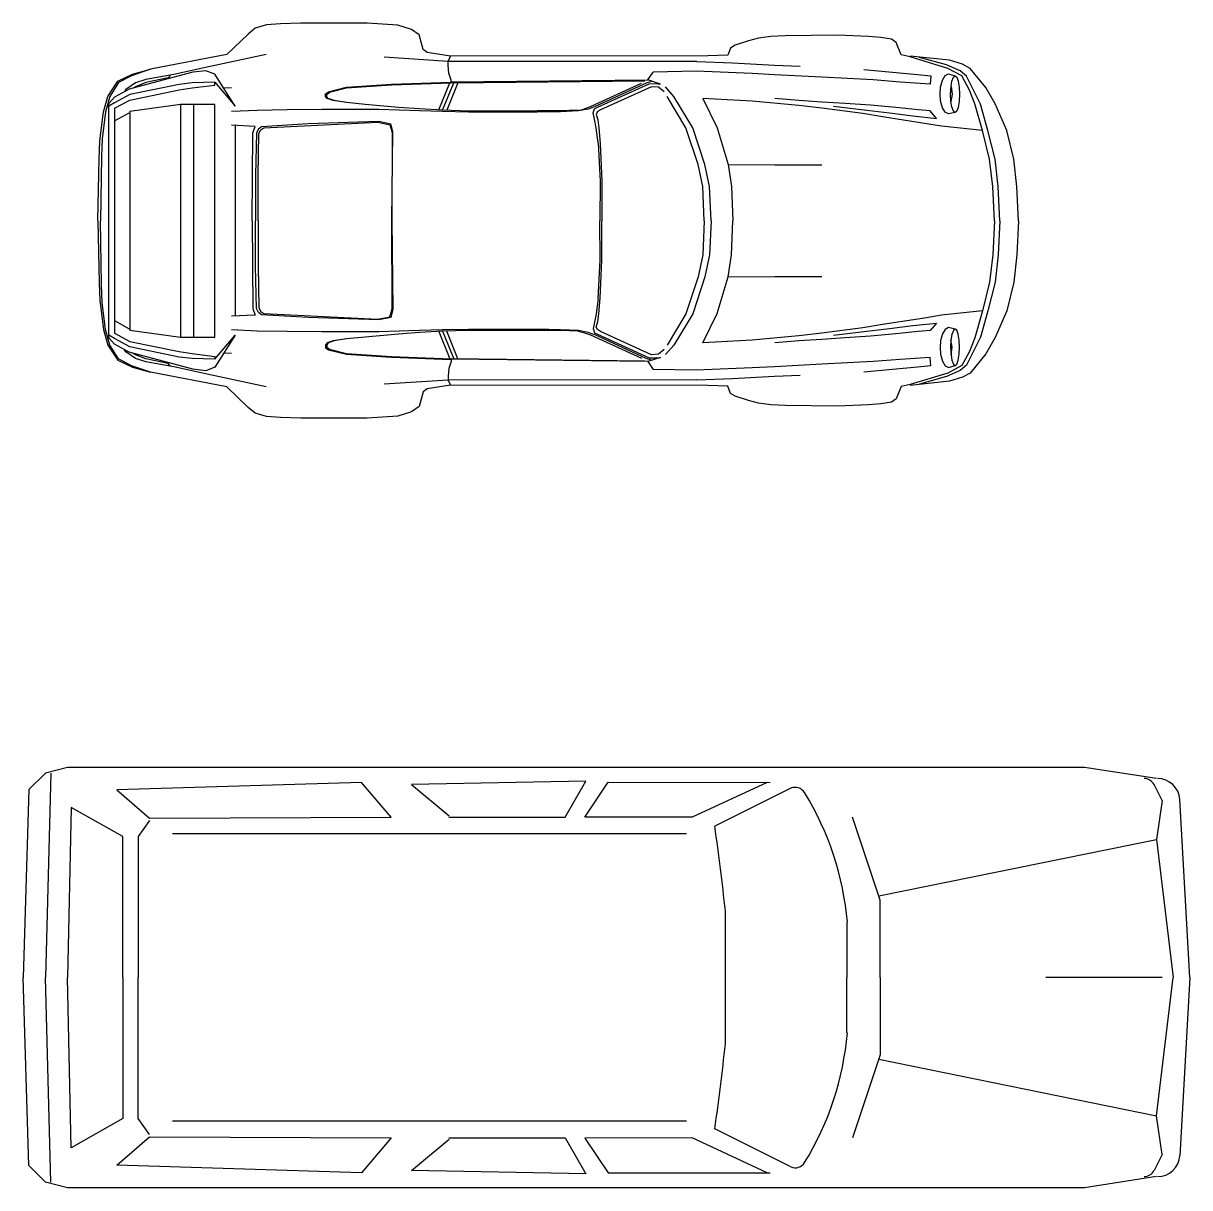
# Model space of a CAD drawing. Extents: x -2207 to 28703, y -11940 to 7083.
# Drawn here: x 8348 to 11961, y -8249 to -4643 of the extents above; entities that cross this region are included whole.
import ezdxf

# ---------------------------------------------------------------- set-up
doc = ezdxf.new("R2010")
doc.units = 0
doc.header["$MEASUREMENT"] = 0
doc.layers.add('2D', color=7, linetype='CONTINUOUS')
doc.layers.add('INSERT', color=7, linetype='CONTINUOUS')

# ---------------------------------------------------------------- blocks, each defined once
blk = doc.blocks.new('C-2CAR10')
at = {"layer": '2D', "color": 0, "linetype": 'BYBLOCK'}
for p, q in [((-828.4, 624), (-849.7, 605.8)), ((-792.4, 634.2), (-828.4, 624)), ((-750, 636.8), (-792.4, 634.2)), ((-686.6, 638.9), (-750, 636.8)), ((-481.4, 638.9), (-686.6, 638.9)), ((-386.4, 632.7), (-481.4, 638.9)), ((-344, 619.9), (-386.4, 632.7)), ((-320.3, 602.9), (-344, 619.9)), ((-849.7, 605.8), (-916.1, 542.1)), ((-307.8, 557.6), (-320.3, 602.9)), ((700.5, 584.5), (658.7, 571.3)), ((730.6, 593), (700.5, 584.5)), ((768.9, 597.6), (730.6, 593)), ((813.3, 600.3), (768.9, 597.6)), ((976.1, 601.7), (813.3, 600.3)), ((1071.4, 597.9), (976.1, 601.7)), ((1109.4, 595), (1071.4, 597.9)), ((1143.3, 589.6), (1109.4, 595)), ((1157.9, 579.5), (1143.3, 589.6)), ((1173.4, 541.2), (1157.9, 579.5)), ((-916.1, 542.1), (-1152, 497.1)), ((-794.4, 542.5), (-967.2, 505.3)), ((-295.2, 548.5), (-307.8, 557.6)), ((-223.3, 537.1), (-295.2, 548.5)), ((643.8, 562.2), (635.6, 540.4)), ((658.7, 571.3), (643.8, 562.2)), ((-229.7, 521.1), (-428.5, 534.2)), ((-229.7, 521.1), (-223.3, 537.1)), ((540.3, 520.5), (-229.7, 521.1)), ((-229.7, 508.5), (-229.7, 521.1)), ((-227.7, 484.8), (-229.7, 508.5)), ((574.2, 538.3), (-223.3, 537.1)), ((540.3, 520.2), (650.2, 516.4)), ((635.6, 540.4), (574.2, 538.3)), ((650.2, 516.4), (780.9, 509.4)), ((780.9, 509.4), (859.8, 505.9)), ((1200.3, 535.4), (1173.4, 541.2)), ((1323.1, 524.9), (1200.3, 537.4)), ((1317.8, 499.4), (1200.3, 535.4)), ((1313.5, 510.1), (1229.3, 533.5)), ((1355.6, 491.4), (1313.5, 510.1)), ((1363.2, 512), (1323.1, 524.9)), ((1386.5, 499.4), (1363.2, 512)), ((-1253.7, 459.4), (-1207.5, 481.3)), ((-1211, 476.6), (-1250.8, 455.3)), ((-1021, 487.7), (-1217.8, 435.1)), ((-1152, 497.1), (-1211, 476.6)), ((-1207.5, 481.3), (-1152, 497.1)), ((-1079.5, 480.1), (-1166.9, 464.6)), ((-1097, 470.2), (-1166.9, 455.9)), ((-1090.9, 477.5), (-1097, 470.2)), ((-967.2, 505.3), (-1079.5, 480.1)), ((-980.7, 492.1), (-1021, 487.7)), ((-953.2, 481.6), (-980.7, 492.1)), ((-889.8, 382.2), (-953.2, 481.6)), ((-221.2, 463.2), (-227.7, 484.8)), ((388, 463.5), (404.9, 488)), ((538.2, 490.9), (404.9, 488)), ((711.6, 483.6), (538.2, 490.9)), ((780.9, 479.8), (711.6, 483.6)), ((927.3, 471.9), (780.9, 479.8)), ((1086, 463.5), (927.3, 471.9)), ((1057, 495.9), (1223.7, 480.4)), ((1223.7, 480.4), (1264.9, 476)), ((1264.9, 476), (1262.3, 450.9)), ((1301.2, 462.6), (1309.4, 477.2)), ((1309.4, 477.2), (1319.9, 482.2)), ((1361.1, 476), (1317.8, 499.4)), ((1319.9, 482.2), (1340.1, 476)), ((1330.1, 459.4), (1334.5, 471.7)), ((1334.5, 471.7), (1340.1, 476)), ((1340.1, 476), (1345.3, 471.7)), ((1345.3, 471.7), (1349.7, 459.4)), ((1375.4, 475), (1355.6, 491.4)), ((1384.5, 432.2), (1361.1, 476)), ((1418.7, 388.5), (1375.4, 475)), ((1435.1, 440.1), (1386.5, 499.4)), ((-1284.7, 412.6), (-1253.7, 459.4)), ((-1250.8, 455.3), (-1278.3, 412.6)), ((-1217.8, 435.1), (-1264.2, 409.7)), ((-1228.3, 433.9), (-1232.4, 427.1)), ((-1198.8, 454.1), (-1228.3, 433.9)), ((-1063.1, 449.7), (-1215.7, 418.2)), ((-1198.8, 442.7), (-1205.5, 438.4)), ((-1166.9, 464.6), (-1198.8, 454.1)), ((-1166.9, 455.9), (-1198.8, 442.7)), ((-1023.1, 454.1), (-1063.1, 449.7)), ((-1063.1, 432.8), (-1023.1, 439.2)), ((-953.2, 456.2), (-1023.1, 454.1)), ((-1023.1, 439.2), (-953.2, 447.7)), ((-953.2, 456.2), (-889.8, 382.5)), ((-953.2, 447.7), (-953.2, 456.2)), ((-901.2, 438.9), (-926, 437.7)), ((-601, 427.2), (-544.8, 441)), ((-598, 425.2), (-545.1, 438.6)), ((-545.1, 438.6), (-405.4, 448.3)), ((-544.8, 441), (-405.4, 450.3)), ((-405.4, 450.3), (-221.2, 457)), ((-405.4, 448.3), (-221.2, 455)), ((-259.2, 370.5), (-225, 455)), ((-247.5, 369.9), (-212.5, 455)), ((-200.2, 455), (-234.7, 369.6)), ((388, 463.2), (-221.2, 456.7)), ((-221.2, 457), (-221.2, 463.2)), ((-221.2, 454.7), (378.6, 461.1)), ((-221.2, 456.7), (-221.2, 454.7)), ((210.8, 381.3), (368.4, 453.5)), ((383, 453.8), (225.4, 381.3)), ((232.7, 379), (392.1, 451.8)), ((400, 442.7), (241.5, 370.5)), ((399.7, 459.1), (383, 453.8)), ((388, 464.9), (388, 464.9)), ((427.1, 450.9), (388, 463.5)), ((392.1, 451.8), (410.5, 452.4)), ((421.6, 441.3), (400, 442.7)), ((410.5, 452.4), (427.1, 450.9)), ((438.8, 426.3), (421.6, 441.3)), ((468.4, 412.6), (442.9, 442.1)), ((1170.2, 457), (1086, 463.5)), ((1262.3, 450.9), (1170.2, 457)), ((1293.3, 419.9), (1295, 441)), ((1295, 441), (1301.2, 462.6)), ((1326, 419), (1327.5, 443)), ((1327.5, 443), (1330.1, 459.4)), ((1327.5, 443), (1330.7, 419)), ((1349.7, 459.4), (1352.9, 440.7)), ((1352.9, 440.7), (1353.8, 419)), ((1463.7, 389.5), (1435.1, 440.1)), ((-1297.9, 364.7), (-1284.7, 412.6)), ((-1278.3, 412.6), (-1291.4, 364.7)), ((-1264.2, 409.7), (-1281.2, 390.7)), ((-1215.7, 418.2), (-1264.2, 392.7)), ((-1264.2, 375.8), (-1215.7, 401.2)), ((-1215.7, 401.2), (-1063.1, 432.8)), ((-610.6, 412), (-609.7, 420.8)), ((-604.8, 406.2), (-610.6, 412)), ((-609.7, 420.8), (-601, 427.2)), ((-605.9, 411.7), (-605.6, 418.7)), ((-601.5, 406.2), (-605.9, 411.7)), ((-605.6, 418.7), (-598, 425.2)), ((-586.3, 399.7), (-604.8, 406.2)), ((-583.4, 399.7), (-601.5, 406.2)), ((-545.4, 393.6), (-586.3, 399.7)), ((-545.4, 393.6), (-583.4, 399.7)), ((505.8, 315.6), (447.9, 412.6)), ((527.1, 315.6), (468.4, 412.6)), ((558.7, 406.2), (603.1, 315.3)), ((711.6, 398), (558.7, 406.2)), ((855.7, 384.5), (711.6, 398)), ((855.7, 400), (781.4, 406.2)), ((927.3, 395.1), (855.7, 400)), ((1295, 398.9), (1293.3, 419.9)), ((1301.2, 377.5), (1295, 398.9)), ((1327.2, 396.8), (1326, 419)), ((1330.7, 419), (1327.2, 396.8)), ((1353.8, 419), (1352.9, 397.1)), ((1401.5, 389.8), (1384.5, 432.2)), ((-1309, 274.9), (-1297.9, 364.7)), ((-1291.4, 364.7), (-1301.9, 281.4)), ((-1264.2, 392.7), (-1281.2, 382.2)), ((-1281.2, -335.4), (-1281.2, 390.7)), ((-1264.2, 375.8), (-1264.2, -320.5)), ((-1264.2, 336.6), (-1217.8, 362)), ((-1215.7, 367), (-1059, 388.3)), ((-1215.7, 367), (-1215.7, -311.8)), ((-1059, 388.3), (-953.2, 388.3)), ((-1059, 388.3), (-1059, -333.1)), ((-1018.7, 388.3), (-1018.7, -335.2)), ((-953.2, -333.1), (-953.2, 388.3)), ((-822, 369.3), (-901.2, 365.8)), ((-729, 370.5), (-822, 369.3)), ((-621.1, 371.7), (-729, 370.5)), ((-445.4, 372), (-621.1, 371.7)), ((-487.2, 387.8), (-545.4, 393.6)), ((-384.1, 378.7), (-487.2, 387.8)), ((-318.6, 367.8), (-445.4, 372)), ((-318.6, 374), (-384.1, 378.7)), ((-247.5, 369.9), (-318.6, 374)), ((-248.4, 365.4), (-318.6, 367.8)), ((-167.7, 364.1), (-248.4, 365.4)), ((-167.1, 367.3), (-247.5, 369.9)), ((45.4, 364), (-167.7, 364.1)), ((45.4, 367.9), (-167.1, 367.3)), ((118.2, 367.9), (45.4, 367.9)), ((118.2, 365.2), (45.4, 364)), ((172.8, 369.6), (118.2, 367.9)), ((173.5, 367.7), (118.2, 365.2)), ((172.8, 369.3), (188.6, 373.4)), ((203.2, 373.4), (173.5, 367.7)), ((188.6, 373.4), (210.8, 381.3)), ((214.9, 377.5), (203.2, 373.4)), ((225.4, 381.3), (214.9, 377.5)), ((219.3, 361.7), (223.4, 374.3)), ((223.1, 342.2), (219.3, 361.7)), ((223.4, 374.3), (232.7, 379)), ((231.9, 364.7), (228.1, 357.1)), ((241.5, 370.5), (231.9, 364.7)), ((927.3, 376.4), (855.7, 384.5)), ((999.5, 390.7), (927.3, 395.1)), ((1053.9, 359.4), (927.3, 376.4)), ((963.6, 381.9), (1066.7, 369.9)), ((1078.1, 385.1), (999.5, 390.7)), ((1066.7, 369.9), (1136.9, 361.4)), ((1156.8, 377.8), (1078.1, 385.1)), ((1136.9, 361.4), (1209.4, 352.4)), ((1225.2, 371.1), (1156.8, 377.8)), ((1262.9, 367.9), (1225.2, 371.1)), ((1281.9, 344.5), (1262.9, 367.9)), ((1309.4, 364.1), (1301.2, 377.5)), ((1319.9, 358.5), (1309.4, 364.1)), ((1340.1, 363.2), (1319.9, 358.5)), ((1330.1, 379.9), (1327.2, 397.1)), ((1334.5, 367.3), (1330.1, 379.9)), ((1340.1, 363.2), (1334.5, 367.3)), ((1345.3, 366.7), (1340.1, 363.2)), ((1349.7, 378.7), (1345.3, 366.7)), ((1352.9, 397.1), (1349.7, 378.7)), ((1424.5, 307.1), (1401.5, 389.8)), ((1441.5, 307.1), (1418.7, 388.5)), ((1499.7, 306.8), (1463.7, 389.5)), ((-664.1, 327.5), (-808.5, 318.8)), ((-801.2, 315), (-448.4, 332.8)), ((-445.1, 334.8), (-664.1, 327.5)), ((-448.4, 332.8), (-410.4, 324.9)), ((-407.4, 327), (-445.1, 334.8)), ((-401.3, 302.7), (-407.4, 327)), ((228.4, 315.6), (223.1, 342.2)), ((228.1, 357.1), (233, 339.5)), ((233, 339.5), (236.8, 315.6)), ((1115.3, 349.2), (1053.9, 359.4)), ((1245.6, 329), (1115.3, 349.2)), ((1209.4, 352.4), (1281.9, 344.5)), ((1298, 320.5), (1245.6, 329)), ((-828.4, 319.6), (-900.9, 323.2)), ((-889.8, 323.2), (-889.8, -266.1)), ((-837.2, 27.6), (-835.7, 299.8)), ((-835.7, 299.8), (-828.4, 319.6)), ((-824.3, 299.8), (-826.6, 169.4)), ((-817.6, 311.5), (-824.3, 299.8)), ((-818.4, 167.3), (-817, 297.7)), ((-808.5, 318.8), (-817.6, 311.5)), ((-817, 297.7), (-810.3, 309.1)), ((-810.3, 309.1), (-801.2, 315)), ((-410.4, 324.9), (-403.9, 300.6)), ((-404.8, 27.3), (-401.3, 302.7)), ((-403.9, 300.6), (-404.8, 27.9)), ((233.9, 268.5), (228.4, 315.6)), ((236.8, 315.6), (240.3, 267)), ((505.8, 315.6), (505.8, 315.6)), ((543.8, 201.3), (505.8, 315.6)), ((565.1, 201.3), (527.1, 315.6)), ((603.1, 315.3), (637, 201.3)), ((1424.5, 307.1), (1298, 320.5)), ((1446.8, 218.2), (1424.5, 307.1)), ((1463.7, 218.2), (1441.5, 307.1)), ((1521.9, 218.2), (1499.7, 306.8)), ((-1311.3, 219.7), (-1309, 274.9)), ((-1301.9, 281.4), (-1304.3, 226.1)), ((233.9, 268.5), (240.1, 150.1)), ((240.3, 267), (245.3, 150.1)), ((-1315.1, 27.9), (-1311.3, 219.7)), ((-1304.3, 226.1), (-1306.6, 27.6)), ((1456.4, 133.7), (1446.8, 218.2)), ((1473.4, 133.7), (1463.7, 218.2)), ((1531.5, 133.4), (1521.9, 218.2)), ((558.7, 133.4), (543.8, 201.3)), ((579.7, 133.4), (565.1, 201.3)), ((637, 201.3), (781.4, 200.4)), ((637, 201.3), (647.8, 133.4)), ((781.4, 200.4), (927.3, 200.4)), ((-826.6, 169.4), (-826.6, 27.6)), ((-818.4, 27.6), (-818.4, 167.3)), ((240.1, 150.1), (239.5, 27.6)), ((245.3, 150.1), (245.9, 27.6)), ((562.8, 27.6), (558.7, 133.4)), ((584.1, 27.6), (579.7, 133.4)), ((647.8, 133.4), (651.9, 27.6)), ((1461.7, 27.6), (1456.4, 133.7)), ((1478.6, 27.6), (1473.4, 133.7)), ((1536.8, 27.6), (1531.5, 133.4)), ((-1315.1, 27.3), (-1311.3, -164.4)), ((-1304.3, -170.9), (-1306.6, 27.6)), ((-837.2, 27.6), (-835.7, -244.5)), ((-826.6, -114.2), (-826.6, 27.6)), ((-818.4, 27.6), (-818.4, -112.1)), ((-404.8, 27.9), (-401.3, -247.5)), ((-403.9, -245.4), (-404.8, 27.3)), ((240.1, -94.9), (239.5, 27.6)), ((245.3, -94.9), (245.9, 27.6)), ((562.8, 27.6), (558.7, -78.2)), ((584.1, 27.6), (579.7, -78.2)), ((647.8, -78.2), (651.9, 27.6)), ((1461.7, 27.6), (1456.4, -78.5)), ((1478.6, 27.6), (1473.4, -78.5)), ((1536.8, 27.6), (1531.5, -78.2)), ((233.9, -213.3), (240.1, -94.9)), ((240.3, -211.8), (245.3, -94.9)), ((558.7, -78.2), (543.8, -146)), ((579.7, -78.2), (565.1, -146)), ((637, -146), (647.8, -78.2)), ((1456.4, -78.5), (1446.8, -163)), ((1473.4, -78.5), (1463.7, -163)), ((1531.5, -78.2), (1521.9, -163)), ((-824.3, -244.5), (-826.6, -114.2)), ((-818.4, -112.1), (-817, -242.5)), ((-1311.3, -164.4), (-1309, -219.7)), ((-1301.9, -226.1), (-1304.3, -170.9)), ((543.8, -146), (505.8, -260.3)), ((565.1, -146), (527.1, -260.3)), ((603.1, -260), (637, -146)), ((637, -146), (781.4, -145.1)), ((781.4, -145.1), (927.3, -145.1)), ((1446.8, -163), (1424.5, -251.8)), ((1463.7, -163), (1441.5, -251.8)), ((1521.9, -163), (1499.7, -251.6)), ((233.9, -213.3), (228.4, -260.3)), ((236.8, -260.3), (240.3, -211.8)), ((-1309, -219.7), (-1297.9, -309.4)), ((-1291.4, -309.4), (-1301.9, -226.1)), ((-835.7, -244.5), (-828.4, -264.4)), ((-817.6, -256.2), (-824.3, -244.5)), ((-817, -242.5), (-810.3, -253.9)), ((-410.4, -269.7), (-403.9, -245.4)), ((-401.3, -247.5), (-407.4, -271.7)), ((1424.5, -251.8), (1298, -265.3)), ((1424.5, -251.8), (1401.5, -334.6)), ((1441.5, -251.8), (1418.7, -333.3)), ((1499.7, -251.6), (1463.7, -334.3)), ((-1264.2, -281.4), (-1217.8, -306.8)), ((-828.4, -264.4), (-900.9, -267.9)), ((-808.5, -263.5), (-817.6, -256.2)), ((-810.3, -253.9), (-801.2, -259.7)), ((-664.1, -272.3), (-808.5, -263.5)), ((-801.2, -259.7), (-448.4, -277.6)), ((-445.1, -279.6), (-664.1, -272.3)), ((-448.4, -277.6), (-410.4, -269.7)), ((-407.4, -271.7), (-445.1, -279.6)), ((223.1, -286.9), (219.3, -306.5)), ((228.4, -260.3), (223.1, -286.9)), ((228.1, -301.8), (233, -284.3)), ((233, -284.3), (236.8, -260.3)), ((505.8, -260.3), (447.9, -357.4)), ((527.1, -260.3), (468.4, -357.4)), ((505.8, -260.3), (505.8, -260.3)), ((558.7, -350.9), (603.1, -260)), ((1245.6, -273.8), (1115.3, -293.9)), ((1298, -265.3), (1245.6, -273.8)), ((-1297.9, -309.4), (-1284.7, -357.4)), ((-1278.3, -357.4), (-1291.4, -309.4)), ((-1264.2, -320.5), (-1215.7, -346)), ((-1215.7, -311.8), (-1059, -333.1)), ((-822, -314.1), (-901.2, -310.6)), ((-729, -315.3), (-822, -314.1)), ((-621.1, -316.4), (-729, -315.3)), ((-445.4, -316.7), (-621.1, -316.4)), ((-384.1, -323.5), (-487.2, -332.5)), ((-318.6, -312.6), (-445.4, -316.7)), ((-318.6, -318.8), (-384.1, -323.5)), ((-248.4, -310.2), (-318.6, -312.6)), ((-247.5, -314.7), (-318.6, -318.8)), ((-259.2, -315.3), (-225, -399.8)), ((-167.7, -308.8), (-248.4, -310.2)), ((-167.1, -312.1), (-247.5, -314.7)), ((-247.5, -314.7), (-212.5, -399.8)), ((-200.2, -399.8), (-234.7, -314.4)), ((45.4, -308.7), (-167.7, -308.8)), ((45.4, -312.6), (-167.1, -312.1)), ((118.2, -310), (45.4, -308.7)), ((118.2, -312.6), (45.4, -312.6)), ((173.5, -312.5), (118.2, -310)), ((172.8, -314.4), (118.2, -312.6)), ((172.8, -314.1), (188.6, -318.2)), ((203.2, -318.2), (173.5, -312.5)), ((188.6, -318.2), (210.8, -326.1)), ((214.9, -322.3), (203.2, -318.2)), ((225.4, -326.1), (214.9, -322.3)), ((219.3, -306.5), (223.4, -319.1)), ((223.4, -319.1), (232.7, -323.8)), ((231.9, -309.4), (228.1, -301.8)), ((241.5, -315.3), (231.9, -309.4)), ((232.7, -323.8), (392.1, -396.5)), ((400, -387.5), (241.5, -315.3)), ((927.3, -321.1), (855.7, -329.3)), ((1053.9, -304.2), (927.3, -321.1)), ((963.6, -326.7), (1066.7, -314.7)), ((1115.3, -293.9), (1053.9, -304.2)), ((1066.7, -314.7), (1136.9, -306.2)), ((1156.8, -322.6), (1078.1, -329.9)), ((1136.9, -306.2), (1209.4, -297.2)), ((1225.2, -315.9), (1156.8, -322.6)), ((1209.4, -297.2), (1281.9, -289.3)), ((1262.9, -312.6), (1225.2, -315.9)), ((1281.9, -289.3), (1262.9, -312.6)), ((1301.2, -322.3), (1295, -343.6)), ((1309.4, -308.8), (1301.2, -322.3)), ((1319.9, -303.3), (1309.4, -308.8)), ((1340.1, -308), (1319.9, -303.3)), ((1330.1, -324.6), (1327.2, -341.9)), ((1334.5, -312.1), (1330.1, -324.6)), ((1340.1, -308), (1334.5, -312.1)), ((1345.3, -311.5), (1340.1, -308)), ((1349.7, -323.5), (1345.3, -311.5)), ((1352.9, -341.9), (1349.7, -323.5)), ((-1284.7, -357.4), (-1253.7, -404.1)), ((-1264.2, -337.5), (-1281.2, -327)), ((-1264.2, -354.4), (-1281.2, -335.4)), ((-1250.8, -400.1), (-1278.3, -357.4)), ((-1215.7, -362.9), (-1264.2, -337.5)), ((-1217.8, -379.9), (-1264.2, -354.4)), ((-1215.7, -346), (-1063.1, -377.5)), ((-1059, -333.1), (-953.2, -333.1)), ((-889.8, -327), (-953.2, -426.4)), ((-953.2, -400.9), (-889.8, -327.3)), ((-604.8, -350.9), (-610.6, -356.8)), ((-610.6, -356.8), (-609.7, -365.6)), ((-601.5, -350.9), (-605.9, -356.5)), ((-605.9, -356.5), (-605.6, -363.5)), ((-586.3, -344.5), (-604.8, -350.9)), ((-583.4, -344.5), (-601.5, -350.9)), ((-545.4, -338.4), (-586.3, -344.5)), ((-545.4, -338.4), (-583.4, -344.5)), ((-487.2, -332.5), (-545.4, -338.4)), ((210.8, -326.1), (368.4, -398.3)), ((383, -398.6), (225.4, -326.1)), ((468.4, -357.4), (442.9, -386.9)), ((711.6, -342.8), (558.7, -350.9)), ((855.7, -329.3), (711.6, -342.8)), ((855.7, -344.8), (781.4, -350.9)), ((927.3, -339.8), (855.7, -344.8)), ((999.5, -335.4), (927.3, -339.8)), ((1078.1, -329.9), (999.5, -335.4)), ((1295, -343.6), (1293.3, -364.7)), ((1327.2, -341.6), (1326, -363.8)), ((1330.7, -363.8), (1327.2, -341.6)), ((1353.8, -363.8), (1352.9, -341.9)), ((1418.7, -333.3), (1375.4, -419.8)), ((1401.5, -334.6), (1384.5, -377)), ((1463.7, -334.3), (1435.1, -384.8)), ((-1228.3, -378.7), (-1232.4, -371.9)), ((-1198.8, -398.9), (-1228.3, -378.7)), ((-1021, -432.5), (-1217.8, -379.9)), ((-1063.1, -394.5), (-1215.7, -362.9)), ((-1198.8, -387.5), (-1205.5, -383.2)), ((-1166.9, -400.6), (-1198.8, -387.5)), ((-1063.1, -377.5), (-1023.1, -384)), ((-1023.1, -398.9), (-1063.1, -394.5)), ((-1023.1, -384), (-953.2, -392.5)), ((-953.2, -392.5), (-953.2, -400.9)), ((-901.2, -383.7), (-926, -382.5)), ((-609.7, -365.6), (-601, -372)), ((-605.6, -363.5), (-598, -369.9)), ((-601, -372), (-544.8, -385.7)), ((-598, -369.9), (-545.1, -383.4)), ((-545.1, -383.4), (-405.4, -393.1)), ((-544.8, -385.7), (-405.4, -395.1)), ((-405.4, -393.1), (-221.2, -399.8)), ((-405.4, -395.1), (-221.2, -401.8)), ((427.1, -395.7), (388, -408.2)), ((392.1, -396.5), (410.5, -397.1)), ((421.6, -386), (400, -387.5)), ((410.5, -397.1), (427.1, -395.7)), ((438.8, -371.1), (421.6, -386)), ((1262.3, -395.7), (1170.2, -401.8)), ((1264.9, -420.8), (1262.3, -395.7)), ((1293.3, -364.7), (1295, -385.7)), ((1295, -385.7), (1301.2, -407.4)), ((1326, -363.8), (1327.5, -387.8)), ((1327.5, -387.8), (1330.7, -363.8)), ((1327.5, -387.8), (1330.1, -404.1)), ((1349.7, -404.1), (1352.9, -385.4)), ((1352.9, -385.4), (1353.8, -363.8)), ((1384.5, -377), (1361.1, -420.8)), ((1435.1, -384.8), (1386.5, -444.2)), ((-1253.7, -404.1), (-1207.5, -426.1)), ((-1211, -421.4), (-1250.8, -400.1)), ((-1152, -441.9), (-1211, -421.4)), ((-1207.5, -426.1), (-1152, -441.9)), ((-1166.9, -409.4), (-1198.8, -398.9)), ((-1097, -415), (-1166.9, -400.6)), ((-1079.5, -424.9), (-1166.9, -409.4)), ((-1090.9, -422.3), (-1097, -415)), ((-967.2, -450), (-1079.5, -424.9)), ((-953.2, -400.9), (-1023.1, -398.9)), ((-980.7, -436.9), (-1021, -432.5)), ((-953.2, -426.4), (-980.7, -436.9)), ((-227.7, -429.6), (-229.7, -453.3)), ((-221.2, -407.9), (-227.7, -429.6)), ((-221.2, -399.5), (378.6, -405.9)), ((-221.2, -401.5), (-221.2, -399.5)), ((388, -407.9), (-221.2, -401.5)), ((-221.2, -401.8), (-221.2, -407.9)), ((399.7, -403.9), (383, -398.6)), ((388, -408.2), (404.9, -432.8)), ((388, -409.7), (388, -409.7)), ((538.2, -435.7), (404.9, -432.8)), ((711.6, -428.4), (538.2, -435.7)), ((780.9, -424.6), (711.6, -428.4)), ((927.3, -416.7), (780.9, -424.6)), ((1086, -408.2), (927.3, -416.7)), ((1057, -440.7), (1223.7, -425.2)), ((1170.2, -401.8), (1086, -408.2)), ((1223.7, -425.2), (1264.9, -420.8)), ((1301.2, -407.4), (1309.4, -422)), ((1309.4, -422), (1319.9, -426.9)), ((1361.1, -420.8), (1317.8, -444.2)), ((1319.9, -426.9), (1340.1, -420.8)), ((1330.1, -404.1), (1334.5, -416.4)), ((1334.5, -416.4), (1340.1, -420.8)), ((1340.1, -420.8), (1345.3, -416.4)), ((1345.3, -416.4), (1349.7, -404.1)), ((1375.4, -419.8), (1355.6, -436.2)), ((-916.1, -486.9), (-1152, -441.9)), ((-794.4, -487.2), (-967.2, -450)), ((-229.7, -465.8), (-428.5, -479)), ((-229.7, -453.3), (-229.7, -465.8)), ((540.3, -465.2), (-229.7, -465.8)), ((-229.7, -465.8), (-223.3, -481.9)), ((540.3, -464.9), (650.2, -461.1)), ((650.2, -461.1), (780.9, -454.1)), ((780.9, -454.1), (859.8, -450.6)), ((1317.8, -444.2), (1200.3, -480.1)), ((1323.1, -469.6), (1200.3, -482.2)), ((1313.5, -454.9), (1229.3, -478.3)), ((1355.6, -436.2), (1313.5, -454.9)), ((1363.2, -456.8), (1323.1, -469.6)), ((1386.5, -444.2), (1363.2, -456.8)), ((-849.7, -550.6), (-916.1, -486.9)), ((-307.8, -502.4), (-320.3, -547.7)), ((-295.2, -493.3), (-307.8, -502.4)), ((-223.3, -481.9), (-295.2, -493.3)), ((574.2, -483.1), (-223.3, -481.9)), ((635.6, -485.1), (574.2, -483.1)), ((643.8, -507), (635.6, -485.1)), ((1173.4, -486), (1157.9, -524.3)), ((1200.3, -480.1), (1173.4, -486)), ((658.7, -516.1), (643.8, -507)), ((700.5, -529.3), (658.7, -516.1)), ((730.6, -537.7), (700.5, -529.3)), ((768.9, -542.4), (730.6, -537.7)), ((1109.4, -539.8), (1071.4, -542.7)), ((1143.3, -534.4), (1109.4, -539.8)), ((1157.9, -524.3), (1143.3, -534.4)), ((-828.4, -568.7), (-849.7, -550.6)), ((-792.4, -579), (-828.4, -568.7)), ((-386.4, -577.5), (-481.4, -583.6)), ((-344, -564.6), (-386.4, -577.5)), ((-320.3, -547.7), (-344, -564.6)), ((813.3, -545), (768.9, -542.4)), ((976.1, -546.5), (813.3, -545)), ((1071.4, -542.7), (976.1, -546.5)), ((-750, -581.6), (-792.4, -579)), ((-686.6, -583.6), (-750, -581.6)), ((-481.4, -583.6), (-686.6, -583.6))]:
    blk.add_line(p, q, dxfattribs=at)
blk = doc.blocks.new('C-2CAR06')
at = {"layer": '2D', "color": 0, "linetype": 'BYBLOCK'}
for p, q in [((-1557.6, 617.6), (-1609, 566.3)), ((-1489.1, 634.7), (-1557.6, 617.6)), ((-1540.5, 617.6), (-1557.6, -15.9)), ((1661.2, 634.7), (-1489.1, 634.7)), ((1883.7, 600.5), (1661.2, 634.7)), ((-578.8, 588.4), (-1336.1, 565.1)), ((-487.2, 480.5), (-578.8, 588.4)), ((116.3, 591.9), (-424, 581.6)), ((-424, 581.6), (-307.2, 484.6)), ((51.8, 480.6), (116.3, 591.9)), ((113.1, 481), (185.6, 589)), ((185.6, 589), (686.8, 588.5)), ((677.6, 588.5), (445.6, 480.6)), ((1900.9, 532), (1876.1, 581.6)), ((-1609, 566.3), (-1626.1, -15.9)), ((-1336.1, 565.1), (-1235.4, 477.5)), ((751.2, 570.4), (515.5, 452.7)), ((-1478.2, 511.1), (-1489.1, -15.9)), ((-1317.9, 420.6), (-1478.2, 511.1)), ((1900.9, 532), (1883.7, 412.2)), ((1986.5, -15.9), (1955.6, 535.6)), ((-1235.5, 470.6), (-1270.7, 421)), ((-1235.4, 477.5), (-487.2, 480.5)), ((-307.8, 480.6), (51.8, 480.6)), ((445.6, 480.6), (113.1, 481)), ((1027.7, 223.8), (942.1, 480.6)), ((-1317.9, -15.9), (-1317.9, 420.6)), ((-1270.7, 421), (-1270.7, -15.9)), ((428.4, 429.3), (-1163.8, 429.3)), ((1023.3, 236.9), (1883.7, 412.2)), ((1883.7, 412.2), (1935.1, -15.9)), ((1027.7, -15.9), (1027.7, 223.8)), ((548.3, -221.3), (548.3, 189.6)), ((925, 155.3), (925, -15.9)), ((-1609, -598), (-1626.1, -15.9)), ((-1540.5, -649.4), (-1557.6, -15.9)), ((-1478.2, -542.8), (-1489.1, -15.9)), ((-1317.9, -15.9), (-1317.9, -452.3)), ((-1270.7, -452.8), (-1270.7, -15.9)), ((925, -187.1), (925, -15.9)), ((1027.7, -15.9), (1027.7, -255.6)), ((1900.9, -15.9), (1541.3, -15.9)), ((1883.7, -443.9), (1935.1, -15.9)), ((1986.5, -15.9), (1955.6, -567.4)), ((1027.7, -255.6), (942.1, -512.4)), ((1023.3, -268.6), (1883.7, -443.9)), ((-1317.9, -452.3), (-1478.2, -542.8)), ((-1235.5, -502.3), (-1270.7, -452.8)), ((428.4, -461), (-1163.8, -461)), ((1900.9, -563.8), (1883.7, -443.9)), ((751.2, -602.2), (515.5, -484.4)), ((-1336.1, -596.9), (-1235.4, -509.2)), ((-1235.4, -509.2), (-487.2, -512.2)), ((-487.2, -512.2), (-578.8, -620.2)), ((-424, -613.3), (-307.2, -516.3)), ((-307.8, -512.4), (51.8, -512.4)), ((51.8, -512.4), (116.3, -623.6)), ((445.6, -512.4), (113.1, -512.8)), ((113.1, -512.8), (185.6, -620.7)), ((677.6, -620.3), (445.6, -512.4)), ((1900.9, -563.8), (1876.1, -613.3)), ((-1557.6, -649.4), (-1609, -598)), ((-578.8, -620.2), (-1336.1, -596.9)), ((116.3, -623.6), (-424, -613.3)), ((-1489.1, -666.5), (-1557.6, -649.4)), ((185.6, -620.7), (686.8, -620.2)), ((1883.7, -632.2), (1661.2, -666.5)), ((1661.2, -666.5), (-1489.1, -666.5))]:
    blk.add_line(p, q, dxfattribs=at)
for centre, radius, start, end in [((1845.5, 566.3), 34.2, 26.5651, 90), ((1887.3, 532), 68.5, 3.0128, 90), ((764.7, 538.9), 34.2, 31.5638, 113.1257), ((11.8, 76.4), 917.8, 4.9379, 31.5638), ((-5907.3, -480.5), 6490.3, 5.92644, 8.26698), ((11.8, -108.2), 917.8, 328.4362, 355.0621), ((-5907.3, 448.8), 6490.3, 351.73302, 354.07356), ((1887.3, -563.8), 68.5, 270, 356.9872), ((764.7, -570.7), 34.2, 246.8743, 328.4362), ((1845.5, -598), 34.2, 270, 333.4349)]:
    blk.add_arc(centre, radius, start, end, dxfattribs=at)

msp = doc.modelspace()

# ---------------------------------------------------------------- block references
at = {"layer": 'INSERT'}
for name, p in [('C-2CAR10', (9894.3, -5281.8)), ('C-2CAR06', (9974.3, -7582.1))]:
    msp.add_blockref(name, p, dxfattribs=at)

doc.saveas('drawing.dxf')
